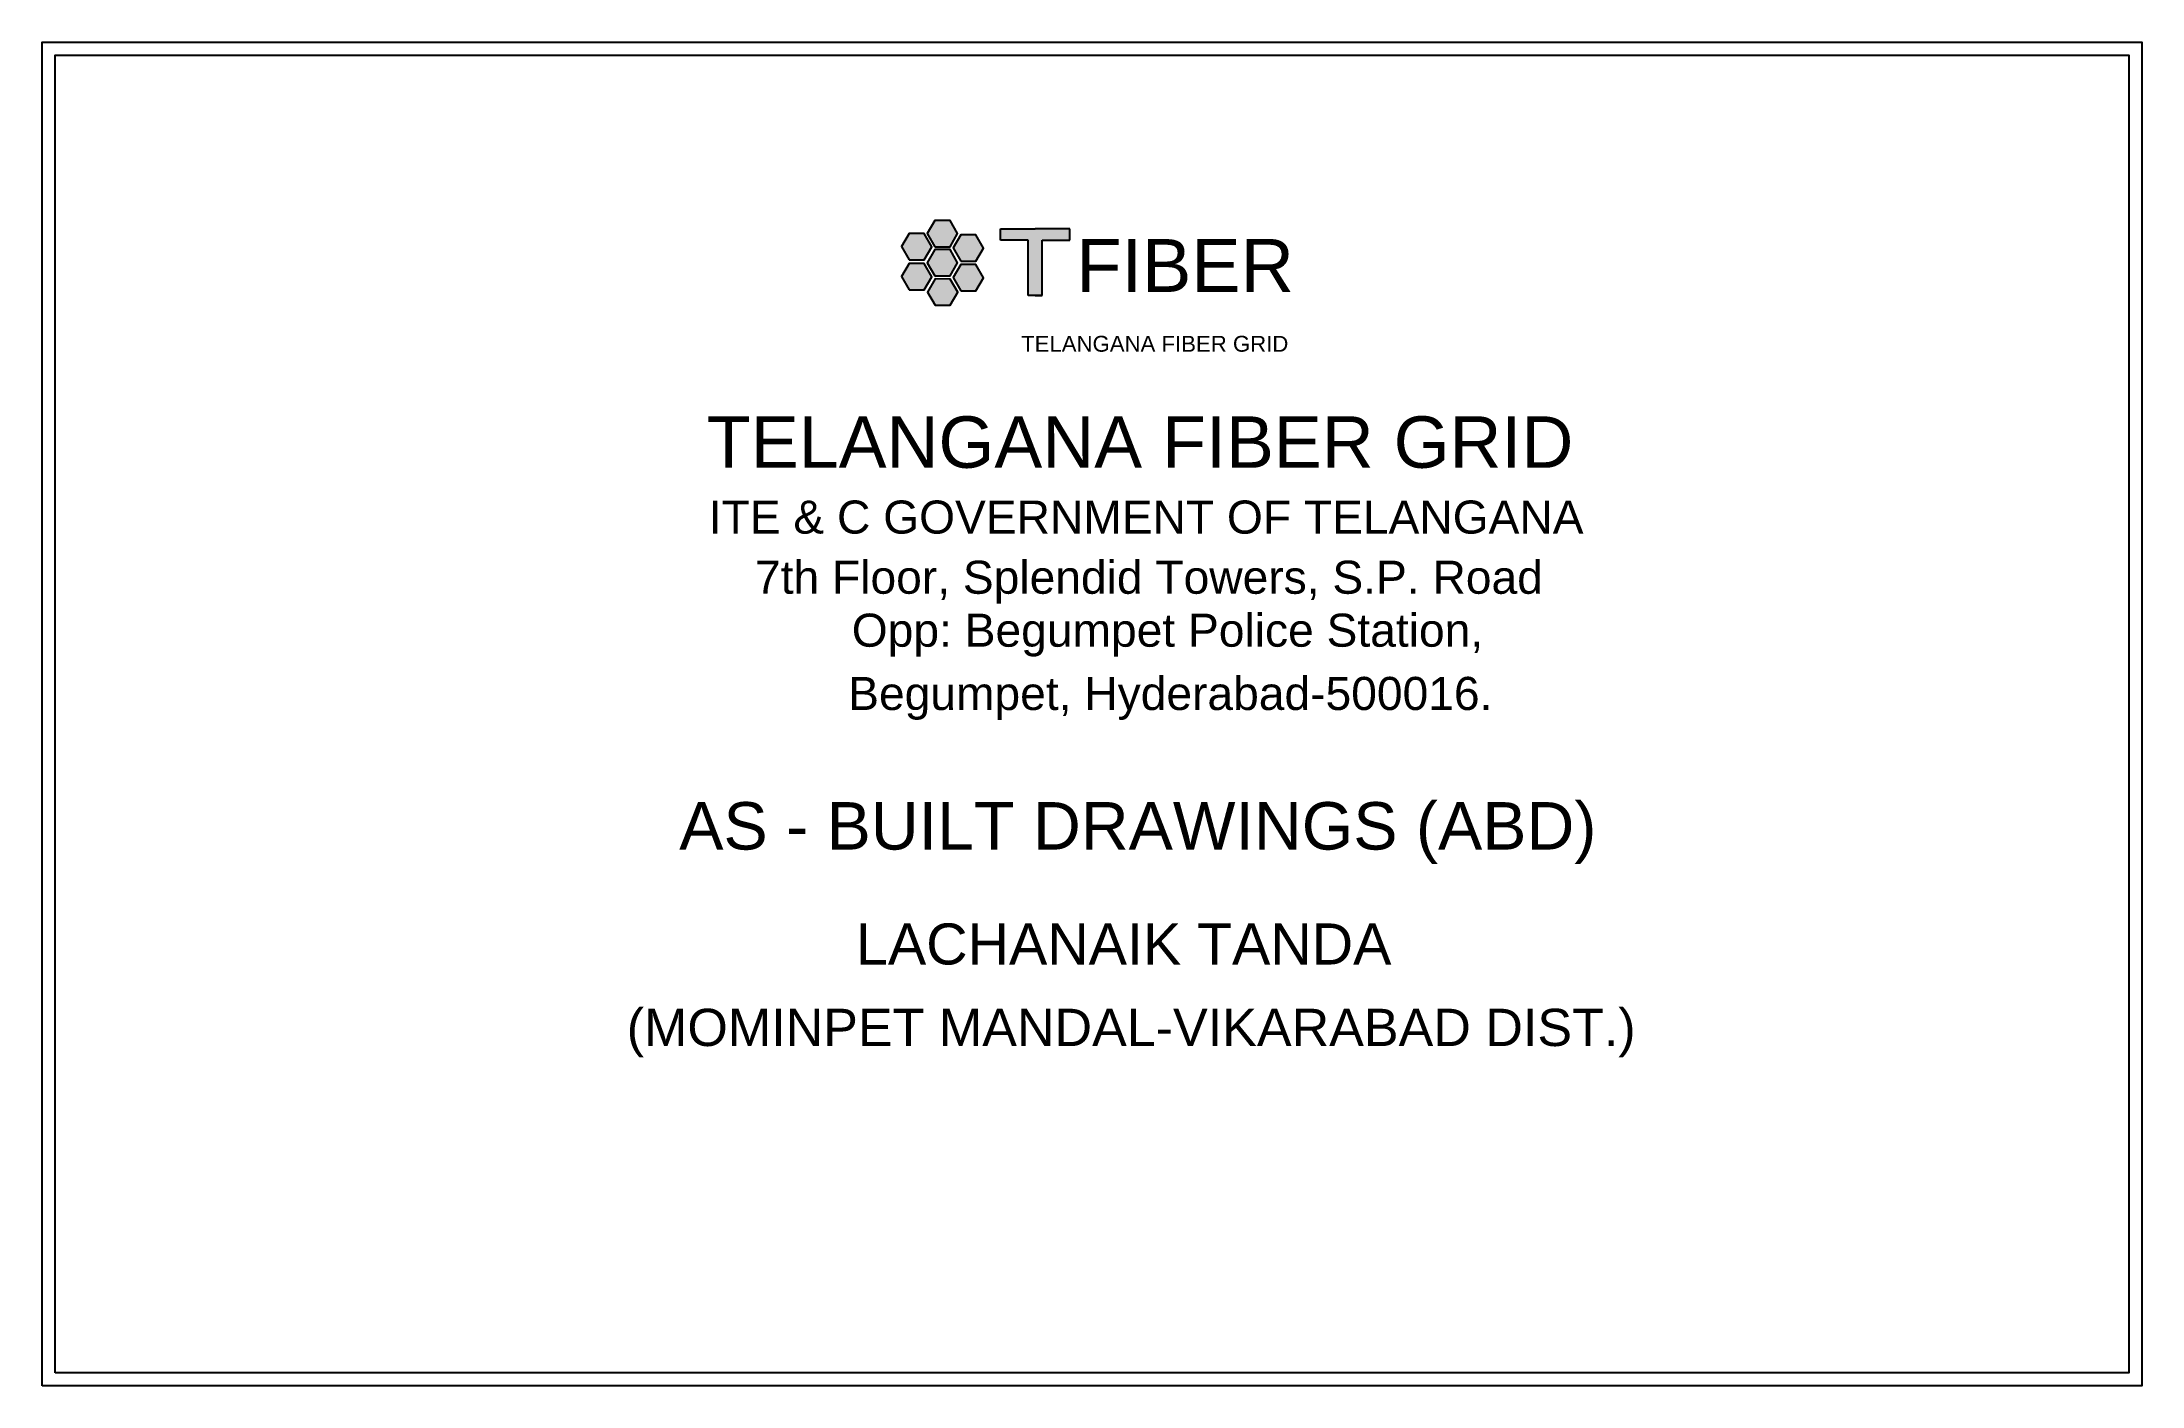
# Model space of a CAD drawing. Header units: inches. Extents: x 778 to 5636, y 135 to 706.
# Drawn here: x 777.5 to 1174.6, y 294 to 548.1 of the extents above; entities that cross this region are included whole.
import ezdxf
from ezdxf.enums import TextEntityAlignment as Align

# ---------------------------------------------------------------- set-up
doc = ezdxf.new("R2010")
doc.units = ezdxf.units.IN
doc.header["$MEASUREMENT"] = 0
doc.layers.add('Asbuilt_title', color=7, linetype='Continuous')
doc.layers.add('ROW', color=5, linetype='Continuous')
doc.styles.add('200', font='swisse.ttf')
doc.styles.get("Standard").update_dxf_attribs({"font": 'arial.ttf'})

msp = doc.modelspace()

# ---------------------------------------------------------------- texts
at = {"color": 18, "true_color": 0x000000}
msp.add_text('FIBER', height=10, dxfattribs=at).set_placement((973.1, 500.82))
at = {"color": 252, "true_color": 0x939598}
msp.add_text('TELANGANA FIBER GRID', height=3, dxfattribs=at).set_placement((962.64, 489.52))
at = {"layer": 'ROW', "color": 5, "style": '200'}
for s, height, p in [(' TELANGANA FIBER GRID', 9.7276, (983.25, 472.44)), ('ITE & C GOVERNMENT OF TELANGANA', 6.25, (986.28, 458.26)), ('7th Floor, Splendid Towers, S.P. Road', 6.25, (986.81, 446.89)), ('Opp: Begumpet Police Station,', 6.25, (990.31, 436.88)), ('Begumpet, Hyderabad-500016.', 6.25, (990.85, 424.92))]:
    msp.add_text(s, height=height, dxfattribs=at).set_placement(p, align=Align.MIDDLE_CENTER)
at = {"layer": 'ROW', "color": 6, "style": '200'}
msp.add_text('AS - BUILT DRAWINGS (ABD) ', height=8.9745, dxfattribs=at).set_placement((986.45, 399.89), align=Align.MIDDLE_CENTER)
at = {"layer": 'ROW', "color": 1, "style": '200'}
for s, height, p in [('LACHANAIK TANDA', 7.7624, (982.04, 377.56)), ('(MOMINPET MANDAL-VIKARABAD DIST.)', 7.0435, (983.45, 361.79))]:
    msp.add_text(s, height=height, dxfattribs=at).set_placement(p, align=Align.MIDDLE_CENTER)

# ---------------------------------------------------------------- hatches: boundary and pattern name
h = msp.add_hatch(color=256)
h.set_gradient(color1=(102, 0, 204), color2=(102, 0, 204), tint=1)
h.paths.add_polyline_path([(949.2, 503.86), (950.64, 506.34), (949.22, 508.83), (946.34, 508.84), (944.9, 506.35), (946.33, 503.86)])
h.paths.add_polyline_path([(949.2, 509.36), (950.64, 511.85), (949.22, 514.34), (946.34, 514.34), (944.9, 511.86), (946.33, 509.37)])
h.paths.add_polyline_path([(940.01, 509.38), (941.44, 506.89), (944.32, 506.88), (945.76, 509.36), (944.33, 511.85), (941.46, 511.86)])
h.paths.add_polyline_path([(941.44, 501.22), (944.32, 501.22), (945.76, 503.7), (944.33, 506.19), (941.46, 506.2), (940.01, 503.72)])
h.paths.add_polyline_path([(944.94, 500.78), (946.37, 498.29), (949.24, 498.29), (950.68, 500.77), (949.25, 503.26), (946.38, 503.27)])
h.paths.add_polyline_path([(951.22, 501.03), (954.09, 501.02), (955.53, 503.5), (954.1, 505.99), (951.23, 506), (949.79, 503.52)])
h.paths.add_polyline_path([(954.1, 511.61), (951.23, 511.62), (949.79, 509.13), (951.22, 506.64), (954.09, 506.63), (955.53, 509.12)])
h = msp.add_hatch(color=256)
h.set_gradient(color1=(102, 0, 204), color2=(102, 0, 204), tint=1)
h.paths.add_polyline_path([(966.62, 510.63), (971.87, 510.63), (971.87, 512.73), (965.31, 512.73), (958.74, 512.73), (958.74, 510.63), (963.99, 510.63), (963.99, 500.13), (965.31, 500.13), (966.62, 500.13)])

# ---------------------------------------------------------------- linework, layer by layer
for p, q in [((958.74, 510.63), (958.74, 512.73)), ((958.74, 512.73), (965.31, 512.73)), ((971.87, 512.73), (965.31, 512.73)), ((971.87, 510.63), (971.87, 512.73)), ((963.99, 510.63), (958.74, 510.63)), ((963.99, 500.13), (963.99, 510.63)), ((966.62, 500.13), (966.62, 510.63)), ((966.62, 510.63), (971.87, 510.63)), ((965.31, 500.13), (963.99, 500.13)), ((966.62, 500.13), (965.31, 500.13)), ((965.31, 500.13), (966.62, 500.13))]:
    msp.add_line(p, q)
for points in [[(946.33, 509.37), (949.2, 509.36), (950.64, 511.85), (949.22, 514.34), (946.34, 514.34), (944.9, 511.86)], [(941.44, 506.89), (944.32, 506.88), (945.76, 509.36), (944.33, 511.85), (941.46, 511.86), (940.01, 509.38)], [(946.33, 503.86), (949.2, 503.86), (950.64, 506.34), (949.22, 508.83), (946.34, 508.84), (944.9, 506.35)], [(951.22, 506.64), (954.09, 506.63), (955.53, 509.12), (954.1, 511.61), (951.23, 511.62), (949.79, 509.13)], [(941.44, 501.22), (944.32, 501.22), (945.76, 503.7), (944.33, 506.19), (941.46, 506.2), (940.01, 503.72)], [(951.22, 501.03), (954.09, 501.02), (955.53, 503.5), (954.1, 505.99), (951.23, 506), (949.79, 503.52)], [(946.37, 498.29), (949.24, 498.29), (950.68, 500.77), (949.25, 503.26), (946.38, 503.27), (944.94, 500.78)]]:
    msp.add_lwpolyline(points, close=True)
at = {"layer": 'Asbuilt_title'}
for points in [[(777.5, 294), (777.5, 548.07), (1174.58, 548.07), (1174.58, 294)], [(779.99, 296.49), (779.99, 545.58), (1172.09, 545.58), (1172.09, 296.49)]]:
    msp.add_lwpolyline(points, close=True, dxfattribs=at)

msp.set_redraw_order([(e.dxf.handle, doc.entitydb.next_handle()) for e in msp.query("TEXT MTEXT ATTDEF DIMENSION ARC_DIMENSION")])  # texts and dimensions are drawn at this point

doc.saveas('drawing.dxf')
